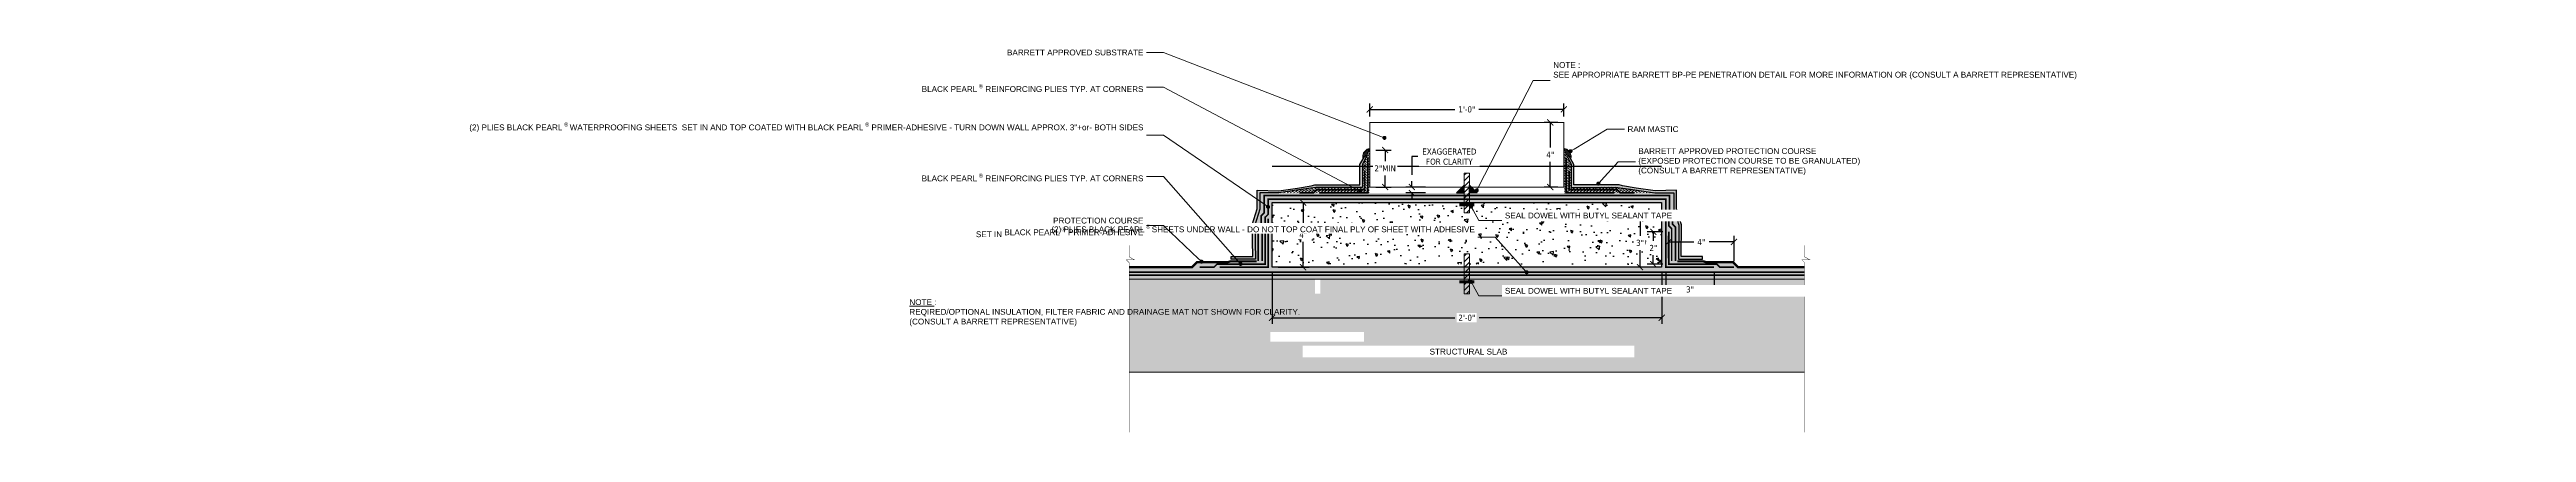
# Model space of a CAD drawing. Header units: inches. Extents: x 0 to 1042, y 0 to 126.
# Drawn here: x 301.7 to 454.8, y 102.2 to 125.9 of the extents above; entities that cross this region are included whole.
import ezdxf
from ezdxf import colors
from ezdxf.entities.mleader import LeaderData, LeaderLine
from ezdxf.math import Vec2, Vec3

# ---------------------------------------------------------------- set-up
doc = ezdxf.new("R2010")
doc.units = ezdxf.units.IN
doc.header["$MEASUREMENT"] = 0
doc.linetypes.add('Dashed - Dense', pattern=[0.8, 0.5, -0.3])
doc.layers.get('Defpoints').update_dxf_attribs({"color": 103})
for name, color, linetype, lineweight in [('BP Mastic', 191, 'Continuous', 0), ('BP Others', 190, 'Continuous', 0), ('BP Primer', 2, 'Continuous', 0), ('BP Text', 20, 'Continuous', 0), ('Dimensions', 20, 'Continuous', 0), ('Others', 190, 'Continuous', 0), ('RAM Black Pearl Sheet', 165, 'Continuous', 0)]:
    doc.layers.add(name, color=color, linetype=linetype, lineweight=lineweight)
doc.layers.add('Fastener', color=94, linetype='Continuous')
doc.layers.add('Protection Course', color=7, linetype='Dashed - Dense', lineweight=0, true_color=0x216123)
doc.styles.add('Annotative', font='tahoma.ttf')
doc.styles.get("Standard").update_dxf_attribs({"font": 'ARIALN.TTF'})
doc.dimstyles.new('Annotative', dxfattribs={"dimscale": 0, "dimtxt": 0.09375, "dimasz": 0.09375, "dimexe": 0.09375, "dimexo": 0.09375, "dimgap": 0.0625, "dimtad": 0, "dimtih": 1, "dimtoh": 1, "dimlfac": -1, "dimzin": 3, "dimdsep": 46, "dimlunit": 4, "dimtxsty": 'Annotative', "dimblk": 'ARCHTICK', "dimcen": 0.09, "dimclrd": 256, "dimclre": 256, "dimclrt": 256, "dimadec": 0, "dimazin": 2, "dimtfac": 1, "dimtix": 1, "dimtofl": 0, "dimtmove": 1, "dimatfit": 1, "dimldrblk": 'CLOSEDBLANK', "dimfxl": 1, "dimtfill": 1, "dimtolj": 1, "dimtzin": 0, "dimarcsym": 0})
pattern_1 = [(140, (-1578.8174, 66.9656), (0.1568803, 1.7931505), [0.1875, -2.0625]), (85, (-1578.8174, 66.9656), (-1.8804803, -0.3468783), [0.15, -1.65]), (190.45144, (-1578.8044, 67.115), (-1.7236, 1.4462721), [0.1593505, -1.7528553]), (136.1842, (-1579.3174, 66.9656), (0.4137982, 2.6681033), [0.28125, -3.09375]), (186.63564, (-1579.283, 67.188), (-2.4352965, 2.336655), [0.239026, -2.6292844]), (81.18416, (-1579.3174, 66.9656), (-2.4352965, 2.336655), [0.225, -2.475]), (111, (-1579.1924, 67.2156), (1.0065472, 1.4922676), [0.1875, -2.0625]), (56, (-1579.1924, 67.2156), (-1.8128751, 0.6082883), [0.15, -1.65]), (161.45144, (-1579.1086, 67.34), (-0.8063279, 2.100556), [0.1593505, -1.7528553]), (127.5, (-1578.81745, 66.9656), (-0.83223463, 0.03039964), [0, -1.63, 0, -1.675, 0, -1.65625]), (97.5, (-1578.81745, 66.9656), (-0.98602928, 0.65767384), [0, -0.955, 0, -1.5925, 0, -0.63125]), (57.5, (-1578.81745, 66.4081), (0.05638718, 1.3345561), [0, -0.625, 0, -1.95, 0, -2.5875]), (47.5, (-1578.8174, 66.1581), (-0.25026246, 1.4579654), [0, -0.8125, 0, -1.295, 0, -1.8375])]
pattern_2 = [(90, (-79.051926, 51.50219), (-0.0625, 0.0625), [0.0625, -0.0625]), (180, (-79.051926, 51.56469), (-0.0625, -0.0625), [0.0625, -0.0625])]
pattern_3 = [(216.8699, (-78.971926, 51.80806), (0.5999999836, 0.4000000247), [0.1, -0.9]), (206.5651, (-78.85193, 51.74806), (-0.199999832, -0.200000262), [0.2236068, -0.2236068]), (198.4349, (-78.851926, 51.64806), (-0.400000087, -0.199999681), [0.1264912, -0.5059644])]
pattern_4 = [(48.0127875, (-79.267926, 51.308061), (2.4, 2.7), [0.0403608, -3.99572641]), (4.9697407, (-79.240926, 51.338061), (-3.6, -0.3), [0.0692604, -6.85677743]), (312.510447, (-79.171926, 51.344061), (-3, 3.3), [0.0488364, -4.83480978]), (87.273689, (-79.054926, 51.419061), (-0.3, -6), [0.0630714, -6.24406741]), (112.8336542, (-79.051926, 51.482061), (1.5, -3.6), [0.0618465, -6.12281194]), (177.273689, (-79.075926, 51.539061), (6, -0.3), [0.0630714, -6.24406741]), (217.6942405, (-79.138926, 51.542061), (3.9, 3), [0.0834087, -8.25745456]), (252.2553284, (-79.204926, 51.491061), (-2.1, -6.6), [0.0787464, -7.79589645]), (301.4295656, (-79.228926, 51.416061), (2.4, -3.9), [0.063285, -6.26522193]), (355.2363583, (-79.195926, 51.362061), (-3.3, 0.3), [0.0722496, -3.54022877]), (42.3974378, (-79.123926, 51.3560615), (3.6, 3.3), [0.0934344, -9.2500125]), (318.814075, (-79.351926, 51.422061), (2.1, -1.8), [0.0318903, -3.15715344]), (351.4692344, (-79.327926, 51.401061), (-3.9, 0.6), [0.0606711, -6.00645342]), (45, (-79.26793, 51.39206), (7e-17, 0.3), [0.0424263, -0.38183777]), (23.1985905, (-79.246926, 51.35606), (-1.5, -0.6), [0.0228474, -2.26188453]), (111.80141, (-79.225926, 51.36506), (0.3, -0.9), [0.0323109, -1.58323854]), (210.963757, (-79.237926, 51.39506), (-0.9, -0.6), [0.0524787, -1.69680687]), (341.565051, (-79.28293, 51.36806), (-0.6, 0.3), [0.0379473, -0.910736]), (196.3895403, (-79.051926, 51.365061), (-3, -0.9), [0.05316, -5.26285354]), (250.346176, (-79.102926, 51.350061), (1.2, 3.3), [0.0445983, -4.41522232]), (113.1985905, (-79.282926, 51.30806), (0.6, -1.5), [0.0456945, -2.23903743]), (163.6104597, (-79.300926, 51.350061), (3, -0.9), [0.05316, -5.26285354]), (159.443955, (-79.051926, 51.55106), (1.5, -0.6), [0.051264, -2.51193712]), (114.7751406, (-79.099926, 51.569061), (1.5, -3.3), [0.0429534, -4.25239292]), (246.8014095, (-79.285926, 51.60806), (-0.6, -1.5), [0.0456945, -2.23903743]), (197.3540246, (-79.303926, 51.566061), (3.9, 1.2), [0.0502893, -4.97862708]), (249.443955, (-79.138926, 51.60806), (0.6, 1.5), [0.025632, -2.53756912]), (281.309932, (-79.267926, 51.60806), (0.3, -1.2), [0.015297, -1.51440885]), (345.963757, (-79.264926, 51.59306), (-0.9, 0.3), [0.0618465, -1.17508519]), (6.009006, (-79.204926, 51.578061), (-3, -0.3), [0.057315, -5.67417695]), (123.690068, (-79.23793, 51.42206), (0.3, -0.6), [0.0432666, -1.03839878]), (173.1572266, (-79.261926, 51.458061), (-5.1, 0.6), [0.0755382, -7.47826879]), (240.945396, (-79.336926, 51.467061), (1.2, 2.1), [0.0308868, -3.05780224]), (270, (-79.35193, 51.44006), (0.3, -0.3), [0.018, -0.282]), (300.256437, (-79.198926, 51.569061), (-1.2, 2.1), [0.0416772, -4.126056]), (228.0127875, (-79.177926, 51.533061), (-2.4, -2.7), [0.0807216, -3.95536561]), (180, (-79.23193, 51.47306), (-0.3, -0.3), [0.078, -0.222]), (145.3048465, (-79.309926, 51.473061), (-3, 2.1), [0.0474342, -4.69598229]), (74.054604, (-79.348926, 51.50006), (0.3, 1.2), [0.0436806, -2.14035237]), (27.6459754, (-79.336926, 51.542061), (5.7, 3), [0.0711195, -7.04084225]), (355.4260787, (-79.273926, 51.575061), (3.9, -0.3), [0.0752397, -7.44872202])]

# ---------------------------------------------------------------- blocks, each defined once
blk = doc.blocks.new('_Dot')
at = {"color": 0, "linetype": 'ByBlock', "lineweight": -2}
blk.add_line((-0.5, 0), (-1, 0), dxfattribs=at)
at = {"color": 0, "linetype": 'ByBlock', "const_width": 0.5}
blk.add_lwpolyline([(-0.25, 0, 1), (0.25, 0, 1)], format="xyb", close=True, dxfattribs=at)
blk = doc.blocks.new('_ArchTick')
at = {"color": 0, "linetype": 'ByBlock', "const_width": 0.15}
blk.add_lwpolyline([(-0.5, -0.5), (0.5, 0.5)], dxfattribs=at)
blk = doc.blocks.new('*D23')
at = {"layer": 'Defpoints', "color": 0, "transparency": 16777216}
for p in [(377.26, 112.47), (401.35, 112.47), (401.35, 109.34)]:
    blk.add_point(p, dxfattribs=at)
at = {"layer": 'Dimensions', "lineweight": -2, "transparency": 16777216}
for p, q in [((377.26, 112.09), (377.26, 108.96)), ((401.35, 112.09), (401.35, 108.96)), ((377.26, 109.34), (388.55, 109.34)), ((401.35, 109.34), (390.06, 109.34))]:
    blk.add_line(p, q, dxfattribs=at)
at = {"layer": 'Dimensions', "lineweight": -2, "transparency": 16777216, "xscale": 0.375, "yscale": 0.375, "zscale": 0.375, "rotation": 180}
blk.add_blockref('_ArchTick', (377.26, 109.34), dxfattribs=at)
at = {"layer": 'Dimensions', "lineweight": -2, "transparency": 16777216, "xscale": 0.375, "yscale": 0.375, "zscale": 0.375}
blk.add_blockref('_ArchTick', (401.35, 109.34), dxfattribs=at)
at = {"layer": 'Dimensions', "transparency": 16777216, "insert": (389.3, 109.34), "char_height": 0.375, "attachment_point": 5, "style": 'Annotative', "bg_fill": 3, "box_fill_scale": 1.25, "bg_fill_color": 256, "bg_fill_true_color": 13158600, "bg_fill_transparency": 0}
blk.add_mtext('\\A1;2\'-0"', dxfattribs=at)
blk = doc.blocks.new('_ClosedBlank')
at = {"color": 0, "linetype": 'ByBlock', "lineweight": -2}
for p, q in [((-1, 0.2), (0, 0)), ((-1, 0.2), (-1, -0.2)), ((0, 0), (-1, -0.2))]:
    blk.add_line(p, q, dxfattribs=at)
blk = doc.blocks.new('*D24')
at = {"layer": 'Defpoints', "color": 0, "transparency": 16777216}
for p in [(377.26, 116.47), (379.18, 116.47), (377.26, 112.47)]:
    blk.add_point(p, dxfattribs=at)
at = {"layer": 'Dimensions', "lineweight": -2, "transparency": 16777216}
for p, q in [((377.64, 116.47), (379.56, 116.47)), ((379.18, 116.47), (379.18, 114.91)), ((379.18, 112.47), (379.18, 114.03)), ((377.64, 112.47), (379.56, 112.47))]:
    blk.add_line(p, q, dxfattribs=at)
at = {"layer": 'Dimensions', "lineweight": -2, "transparency": 16777216, "xscale": 0.375, "yscale": 0.375, "zscale": 0.375}
for p, rotation in [((379.18, 116.47), 90), ((379.18, 112.47), 270)]:
    blk.add_blockref('_ArchTick', p, dxfattribs=dict(at, rotation=rotation))
at = {"layer": 'Dimensions', "transparency": 16777216, "insert": (379.18, 114.47), "char_height": 0.375, "attachment_point": 5, "style": 'Annotative', "bg_fill": 3, "box_fill_scale": 1.25, "bg_fill_color": 256, "bg_fill_true_color": 13158600, "bg_fill_transparency": 0}
blk.add_mtext('\\A1;4"', dxfattribs=at)
blk = doc.blocks.new('*D25')
at = {"layer": 'Defpoints', "color": 0, "transparency": 16777216}
for p in [(400.01, 115.47), (401.35, 115.47), (401.35, 112.47)]:
    blk.add_point(p, dxfattribs=at)
at = {"layer": 'Dimensions', "lineweight": -2, "transparency": 16777216}
for p, q in [((400.97, 115.47), (399.64, 115.47)), ((400.01, 115.47), (400.01, 114.41)), ((400.01, 112.47), (400.01, 113.52)), ((400.97, 112.47), (399.64, 112.47))]:
    blk.add_line(p, q, dxfattribs=at)
at = {"layer": 'Dimensions', "lineweight": -2, "transparency": 16777216, "xscale": 0.375, "yscale": 0.375, "zscale": 0.375}
for p, rotation in [((400.01, 115.47), 90), ((400.01, 112.47), 270)]:
    blk.add_blockref('_ArchTick', p, dxfattribs=dict(at, rotation=rotation))
at = {"layer": 'Dimensions', "transparency": 16777216, "insert": (400.01, 113.97), "char_height": 0.375, "attachment_point": 5, "style": 'Annotative', "bg_fill": 3, "box_fill_scale": 1.25, "bg_fill_color": 256, "bg_fill_true_color": 13158600, "bg_fill_transparency": 0}
blk.add_mtext('\\A1;3"', dxfattribs=at)
blk = doc.blocks.new('*D26')
at = {"layer": 'Dimensions', "lineweight": -2, "transparency": 16777216}
for p, q in [((401.41, 114.66), (400.46, 114.66)), ((400.83, 114.66), (400.83, 114.1)), ((401.41, 112.66), (400.46, 112.66)), ((400.83, 112.66), (400.83, 113.22))]:
    blk.add_line(p, q, dxfattribs=at)
at = {"layer": 'Dimensions', "lineweight": -2, "transparency": 16777216, "xscale": 0.375, "yscale": 0.375, "zscale": 0.375}
for p, rotation in [((400.83, 114.66), 90), ((400.83, 112.66), 270)]:
    blk.add_blockref('_ArchTick', p, dxfattribs=dict(at, rotation=rotation))
at = {"layer": 'Dimensions', "transparency": 16777216, "insert": (400.83, 113.66), "char_height": 0.375, "attachment_point": 5, "style": 'Annotative', "bg_fill": 3, "box_fill_scale": 1.25, "bg_fill_color": 256, "bg_fill_true_color": 13158600, "bg_fill_transparency": 0}
blk.add_mtext('\\A1;2"', dxfattribs=at)
at = {"layer": 'Defpoints', "color": 0, "transparency": 16777216}
for p in [(401.78, 114.66), (400.83, 112.66), (401.78, 112.66)]:
    blk.add_point(p, dxfattribs=at)
blk = doc.blocks.new('*D27')
at = {"layer": 'Defpoints', "color": 0, "transparency": 16777216}
for p in [(401.6, 112.47), (404.6, 112.47), (404.6, 111.09)]:
    blk.add_point(p, dxfattribs=at)
at = {"layer": 'Dimensions', "lineweight": -2, "transparency": 16777216}
for p, q in [((401.6, 112.09), (401.6, 110.71)), ((404.6, 112.09), (404.6, 110.71)), ((401.6, 111.09), (402.63, 111.09)), ((404.6, 111.09), (403.57, 111.09))]:
    blk.add_line(p, q, dxfattribs=at)
at = {"layer": 'Dimensions', "lineweight": -2, "transparency": 16777216, "xscale": 0.375, "yscale": 0.375, "zscale": 0.375, "rotation": 180}
blk.add_blockref('_ArchTick', (401.6, 111.09), dxfattribs=at)
at = {"layer": 'Dimensions', "lineweight": -2, "transparency": 16777216, "xscale": 0.375, "yscale": 0.375, "zscale": 0.375}
blk.add_blockref('_ArchTick', (404.6, 111.09), dxfattribs=at)
at = {"layer": 'Dimensions', "transparency": 16777216, "insert": (403.1, 111.09), "char_height": 0.375, "attachment_point": 5, "style": 'Annotative', "bg_fill": 3, "box_fill_scale": 1.25, "bg_fill_color": 256, "bg_fill_true_color": 13158600, "bg_fill_transparency": 0}
blk.add_mtext('\\A1;3"', dxfattribs=at)
blk = doc.blocks.new('*D28')
at = {"layer": 'Defpoints', "color": 0, "transparency": 16777216}
for p in [(405.82, 114.03), (401.78, 112.66), (405.82, 112.47)]:
    blk.add_point(p, dxfattribs=at)
at = {"layer": 'Dimensions', "lineweight": -2, "transparency": 16777216}
for p, q in [((401.78, 113.03), (401.78, 114.4)), ((401.78, 114.03), (403.33, 114.03)), ((405.82, 114.03), (404.28, 114.03)), ((405.82, 112.84), (405.82, 114.4))]:
    blk.add_line(p, q, dxfattribs=at)
at = {"layer": 'Dimensions', "lineweight": -2, "transparency": 16777216, "xscale": 0.375, "yscale": 0.375, "zscale": 0.375, "rotation": 180}
blk.add_blockref('_ArchTick', (401.78, 114.03), dxfattribs=at)
at = {"layer": 'Dimensions', "lineweight": -2, "transparency": 16777216, "xscale": 0.375, "yscale": 0.375, "zscale": 0.375}
blk.add_blockref('_ArchTick', (405.82, 114.03), dxfattribs=at)
at = {"layer": 'Dimensions', "transparency": 16777216, "insert": (403.8, 114.03), "char_height": 0.375, "attachment_point": 5, "style": 'Annotative', "bg_fill": 3, "box_fill_scale": 1.25, "bg_fill_color": 256, "bg_fill_true_color": 13158600, "bg_fill_transparency": 0}
blk.add_mtext('\\A1;4"', dxfattribs=at)
blk = doc.blocks.new('*D29')
at = {"layer": 'Defpoints', "color": 0, "transparency": 16777216}
for p in [(383.3, 119.72), (383.3, 117.43), (384.25, 117.43)]:
    blk.add_point(p, dxfattribs=at)
at = {"layer": 'Dimensions', "lineweight": -2, "transparency": 16777216}
for p, q in [((383.68, 119.72), (384.62, 119.72)), ((384.25, 119.72), (384.25, 119.02)), ((384.25, 117.43), (384.25, 118.14)), ((383.68, 117.43), (384.62, 117.43))]:
    blk.add_line(p, q, dxfattribs=at)
at = {"layer": 'Dimensions', "lineweight": -2, "transparency": 16777216, "xscale": 0.375, "yscale": 0.375, "zscale": 0.375}
for p, rotation in [((384.25, 119.72), 90), ((384.25, 117.43), 270)]:
    blk.add_blockref('_ArchTick', p, dxfattribs=dict(at, rotation=rotation))
at = {"layer": 'Dimensions', "transparency": 16777216, "insert": (384.25, 118.58), "char_height": 0.375, "attachment_point": 5, "style": 'Annotative', "bg_fill": 3, "box_fill_scale": 1.25, "bg_fill_color": 256, "bg_fill_true_color": 13158600, "bg_fill_transparency": 0}
blk.add_mtext('\\A1;2"MIN', dxfattribs=at)
blk = doc.blocks.new('*D30')
at = {"layer": 'Defpoints', "color": 0, "transparency": 16777216}
for p in [(383.3, 121.43), (395.3, 122.23), (395.3, 121.43)]:
    blk.add_point(p, dxfattribs=at)
at = {"layer": 'Dimensions', "lineweight": -2, "transparency": 16777216}
for p, q in [((383.3, 121.8), (383.3, 122.6)), ((395.3, 121.8), (395.3, 122.6)), ((383.3, 122.23), (388.56, 122.23)), ((395.3, 122.23), (390.04, 122.23))]:
    blk.add_line(p, q, dxfattribs=at)
at = {"layer": 'Dimensions', "lineweight": -2, "transparency": 16777216, "xscale": 0.375, "yscale": 0.375, "zscale": 0.375, "rotation": 180}
blk.add_blockref('_ArchTick', (383.3, 122.23), dxfattribs=at)
at = {"layer": 'Dimensions', "lineweight": -2, "transparency": 16777216, "xscale": 0.375, "yscale": 0.375, "zscale": 0.375}
blk.add_blockref('_ArchTick', (395.3, 122.23), dxfattribs=at)
at = {"layer": 'Dimensions', "transparency": 16777216, "insert": (389.3, 122.23), "char_height": 0.375, "attachment_point": 5, "style": 'Annotative', "bg_fill": 3, "box_fill_scale": 1.25, "bg_fill_color": 256, "bg_fill_true_color": 13158600, "bg_fill_transparency": 0}
blk.add_mtext('\\A1;1\'-0"', dxfattribs=at)
blk = doc.blocks.new('*D31')
at = {"layer": 'Defpoints', "color": 0, "transparency": 16777216}
for p in [(395.3, 121.43), (394.46, 117.43), (395.3, 117.43)]:
    blk.add_point(p, dxfattribs=at)
at = {"layer": 'Dimensions', "lineweight": -2, "transparency": 16777216}
for p, q in [((394.93, 121.43), (394.09, 121.43)), ((394.46, 121.43), (394.46, 119.87)), ((394.46, 117.43), (394.46, 118.99)), ((394.93, 117.43), (394.09, 117.43))]:
    blk.add_line(p, q, dxfattribs=at)
at = {"layer": 'Dimensions', "lineweight": -2, "transparency": 16777216, "xscale": 0.375, "yscale": 0.375, "zscale": 0.375}
for p, rotation in [((394.46, 121.43), 90), ((394.46, 117.43), 270)]:
    blk.add_blockref('_ArchTick', p, dxfattribs=dict(at, rotation=rotation))
at = {"layer": 'Dimensions', "transparency": 16777216, "insert": (394.46, 119.43), "char_height": 0.375, "attachment_point": 5, "style": 'Annotative', "bg_fill": 3, "box_fill_scale": 1.25, "bg_fill_color": 256, "bg_fill_true_color": 13158600, "bg_fill_transparency": 0}
blk.add_mtext('\\A1;4"', dxfattribs=at)
blk = doc.blocks.new('*D32')
at = {"layer": 'Defpoints', "color": 0, "transparency": 16777216}
for p in [(385.9, 117.43), (387.12, 117.43), (387.12, 117.06)]:
    blk.add_point(p, dxfattribs=at)
at = {"layer": 'Dimensions', "lineweight": -2, "transparency": 16777216}
for p, q in [((386.28, 119.31), (385.9, 119.31)), ((385.9, 119.31), (385.9, 118.18)), ((386.75, 117.43), (385.53, 117.43)), ((386.75, 117.06), (385.53, 117.06)), ((385.9, 117.43), (385.9, 117.8)), ((385.9, 117.06), (385.9, 116.69))]:
    blk.add_line(p, q, dxfattribs=at)
at = {"layer": 'Dimensions', "lineweight": -2, "transparency": 16777216, "xscale": 0.375, "yscale": 0.375, "zscale": 0.375}
for p, rotation in [((385.9, 117.43), 270), ((385.9, 117.06), 90)]:
    blk.add_blockref('_ArchTick', p, dxfattribs=dict(at, rotation=rotation))
at = {"layer": 'Dimensions', "transparency": 16777216, "insert": (388.22, 119.31), "char_height": 0.375, "width": 3.5624, "attachment_point": 5, "style": 'Annotative', "bg_fill": 3, "box_fill_scale": 1.25, "bg_fill_color": 256, "bg_fill_true_color": 13158600, "bg_fill_transparency": 0}
blk.add_mtext('\\A1;EXAGGERATED FOR CLARITY', dxfattribs=at)

msp = doc.modelspace()

# ---------------------------------------------------------------- hatches: boundary and pattern name
at = {"layer": 'BP Others', "linetype": 'Continuous', "lineweight": -2}
h = msp.add_hatch(dxfattribs=at)
h.set_pattern_fill('AR-CONC', color=256, scale=0.25, angle=90, style=0)
h.set_pattern_definition(pattern_1)
h.paths.add_polyline_path([(401.347, 116.469), (377.262, 116.469), (377.262, 112.663), (379.918, 112.663), (379.918, 113.286), (380.25, 113.286), (380.25, 112.663), (401.347, 112.663)])
h = msp.add_hatch(dxfattribs=at)
h.set_pattern_fill('AR-CONC', color=256, scale=0.25, angle=90, style=0)
h.set_pattern_definition(pattern_1)
h.paths.add_polyline_path([(377.145, 107.868), (382.945, 107.868), (382.945, 108.468), (377.145, 108.468)], flags=16)
h.paths.add_polyline_path([(410.184, 105.975), (410.184, 111.719), (380.25, 111.719), (380.25, 110.827), (379.918, 110.827), (379.918, 111.719), (368.425, 111.719), (368.425, 105.975)])
at = {"layer": 'BP Primer'}
h = msp.add_hatch(dxfattribs=at)
h.set_pattern_fill('WOOD6', color=6, scale=0.2, pattern_type=2)
h.set_pattern_definition(pattern_3)
h.paths.add_polyline_path([(400.916, 117.069), (398.527, 117.422), (395.752, 117.391), (395.752, 118.835), (395.345, 119.72), (395.347, 117.049)])
h = msp.add_hatch(dxfattribs=at)
h.set_pattern_fill('WOOD6', color=6, scale=0.2, pattern_type=2)
h.set_pattern_definition([(216.8699, (-1578.73745, 127.165605), (0.5999999836, 0.40000002465), [0.1, -0.9]), (206.5651, (-1578.61745, 127.105605), (-0.1999998316, -0.200000262), [0.2236068, -0.2236068]), (198.4349, (-1578.61745, 127.005605), (-0.400000087, -0.1999996806), [0.1264912, -0.5059644])])
h.paths.add_polyline_path([(376.191, 112.969), (374.726, 112.969), (374.538, 112.782), (372.602, 112.782), (372.29, 112.469), (368.425, 112.469), (368.425, 111.719), (410.184, 111.719), (410.184, 112.469), (406.027, 112.469), (405.714, 112.782), (404.071, 112.782), (403.883, 112.969), (402.379, 112.969), (402.414, 115.017), (402.098, 116.062), (402.098, 117.068), (376.492, 117.068), (376.49, 116.006), (376.223, 115.047)])
h.paths.add_polyline_path([(377.262, 116.469), (401.347, 116.469), (401.347, 112.469), (377.262, 112.469)], flags=16)
at = {"layer": 'Fastener'}
h = msp.add_hatch(dxfattribs=at)
h.set_pattern_fill('ZIGZAG', color=3, scale=0.5, angle=90)
h.set_pattern_definition(pattern_2)
h.paths.add_polyline_path([(389.139, 117.54), (388.662, 117.062), (389.139, 117.062)])
h = msp.add_hatch(dxfattribs=at)
h.set_pattern_fill('ZIGZAG', color=3, scale=0.5, angle=90)
h.set_pattern_definition(pattern_2)
h.paths.add_polyline_path([(389.47, 117.54), (389.948, 117.062), (389.47, 117.062)])
at = {"layer": 'Others'}
h = msp.add_hatch(dxfattribs=at)
h.set_pattern_fill('ANSI31', color=256, scale=2)
h.set_pattern_definition([(45, (326.8222, 101.80488), (-0.1767767, 0.1767767), [])])
h.paths.add_polyline_path([(389.47, 118.292), (389.139, 118.292), (389.139, 115.833), (389.47, 115.833)])
h = msp.add_hatch(dxfattribs=at)
h.set_pattern_fill('ANSI31', color=256, scale=2)
h.set_pattern_definition([(45, (326.8222, 96.79888), (-0.1767767, 0.1767767), [])])
h.paths.add_polyline_path([(389.47, 113.286), (389.139, 113.286), (389.139, 110.827), (389.47, 110.827)])
at = {"layer": 'Protection Course'}
h = msp.add_hatch(dxfattribs=at)
h.set_pattern_fill('ZIGZAG', color=256, scale=0.5)
h.set_pattern_definition([(0, (-79.051926, 51.60806), (0.0625, 0.0625), [0.0625, -0.0625]), (90, (-78.989426, 51.60806), (-0.0625, 0.0625), [0.0625, -0.0625])])
h.paths.add_polyline_path([(395.718, 119.174), (395.745, 119.274), (395.745, 119.38), (395.721, 119.469), (395.699, 119.553), (395.598, 119.653), (395.475, 119.776), (395.375, 119.803), (395.339, 119.813), (395.337, 119.723), (395.349, 119.723), (395.534, 119.313), (395.607, 119.386)])

# ---------------------------------------------------------------- linework, layer by layer
at = {"const_width": 0.025}
for points in [[(368.425, 113.827), (368.425, 113.111), (368.744, 112.926), (368.253, 112.926), (368.425, 112.755), (368.425, 102.251)], [(410.184, 113.827), (410.184, 113.111), (410.504, 112.926), (410.013, 112.926), (410.184, 112.755), (410.184, 102.251)]]:
    msp.add_lwpolyline(points, dxfattribs=at)
at = {"layer": 'BP Mastic', "const_width": 0.2}
for points in [[(388.844, 116.342), (389.765, 116.342)], [(388.844, 111.561), (389.765, 111.561)]]:
    msp.add_lwpolyline(points, dxfattribs=at)
at = {"layer": 'Defpoints'}
msp.add_lwpolyline([(377.262, 118.73), (401.347, 118.73)], dxfattribs=at)
at = {"layer": 'Defpoints', "color": 6}
msp.add_lwpolyline([(399.659, 117.074), (398.779, 117.074), (398.592, 117.262), (395.623, 117.262), (395.623, 118.416)], dxfattribs=at)
at = {"layer": 'Defpoints'}
msp.add_lwpolyline([(377.262, 116.469), (401.347, 116.469), (401.347, 112.469), (377.262, 112.469)], close=True, dxfattribs=at)
at = {"layer": 'Fastener'}
for points in [[(389.139, 117.54), (388.662, 117.062), (389.139, 117.062), (389.139, 117.54)], [(389.47, 117.54), (389.948, 117.062), (389.47, 117.062), (389.47, 117.54)]]:
    msp.add_lwpolyline(points, dxfattribs=at)
at = {"layer": 'Others'}
for p, q in [((389.139, 115.833), (389.139, 118.292)), ((389.47, 118.292), (389.139, 118.292)), ((377.262, 116.469), (377.262, 112.469)), ((377.262, 116.469), (401.347, 116.469)), ((401.347, 112.469), (401.347, 116.469)), ((389.47, 115.833), (389.139, 115.833)), ((389.139, 110.827), (389.139, 113.286)), ((389.47, 113.286), (389.139, 113.286)), ((389.47, 110.827), (389.139, 110.827))]:
    msp.add_line(p, q, dxfattribs=at)
at = {"layer": 'Others', "const_width": 0.06}
msp.add_lwpolyline([(395.305, 117.43), (383.305, 117.43), (383.305, 121.43), (395.305, 121.43)], close=True, dxfattribs=at)
at = {"layer": 'Others'}
for points in [[(389.47, 118.292), (389.47, 115.833)], [(377.262, 112.469), (379.918, 112.469)], [(380.25, 112.469), (401.347, 112.469)], [(389.47, 113.286), (389.47, 110.827)], [(368.425, 111.719), (410.184, 111.719)], [(410.184, 105.975), (368.425, 105.975)]]:
    msp.add_lwpolyline(points, dxfattribs=at)
at = {"layer": 'Protection Course'}
msp.add_lwpolyline([(395.718, 119.174), (395.745, 119.274), (395.745, 119.38), (395.721, 119.469), (395.699, 119.553), (395.598, 119.653), (395.475, 119.776), (395.375, 119.803), (395.339, 119.813), (395.337, 119.723), (395.349, 119.723), (395.534, 119.313), (395.607, 119.386)], close=True, dxfattribs=at)
at = {"layer": 'RAM Black Pearl Sheet', "const_width": 0.1}
for points in [[(398.425, 117.074), (395.435, 117.074), (395.435, 119.222)], [(399.659, 117.074), (398.779, 117.074), (398.592, 117.262), (395.623, 117.262), (395.623, 118.416)], [(404.587, 112.469), (401.597, 112.469), (401.597, 115.469)], [(405.821, 112.469), (404.941, 112.469), (404.754, 112.657), (401.785, 112.657), (401.785, 114.663)], [(368.425, 112.157), (410.184, 112.157)], [(368.425, 111.969), (410.184, 111.969)]]:
    msp.add_lwpolyline(points, dxfattribs=at)
at = {"layer": 'RAM Black Pearl Sheet'}
msp.add_lwpolyline([(375.022, 112.439), (375.022, 112.496)], dxfattribs=at)

# ---------------------------------------------------------------- leaders
at = {"layer": 'BP Text'}
ml = msp.add_multileader_mtext('Standard', dxfattribs=at)
ml.set_content('{\\fArial|b0|i0|c0|p34;BARRETT APPROVED PROTECTION COURSE \\P(EXPOSED PROTECTION COURSE TO BE GRANULATED)\\P(CONSULT A BARRETT REPRESENTATIVE)}', color=256)
ml.set_leader_properties(color=256, lineweight=0)
ml.set_arrow_properties(name='DOT')
ml.build(insert=Vec2(0, 0))
ml.multileader.update_dxf_attribs({"text_left_attachment_type": 2, "text_right_attachment_type": 2, "dogleg_length": 0.36, "arrow_head_size": 0.25, "scale": 4})
ctx = ml.context
ctx.base_point, ctx.scale, ctx.char_height, ctx.arrow_head_size, ctx.landing_gap_size, ctx.plane_origin = Vec3(399.722, 118.992), 4, 0.36, 0.25, 0.18, Vec3(355.34, 162.421)
ctx.left_attachment, ctx.right_attachment = 2, 2
notes = []
notes.append((ctx, [(0, (1, 1, 0), (398.654, 118.992), (1, 0), 1.068, [(0, [(397.431, 117.645)], 0, [])])]))
ctx.mtext.insert, ctx.mtext.width, ctx.mtext.flow_direction = Vec3(399.902, 119.834), 13.72856, 5
for ctx, leaders in notes:
    for number, flags, end, landing, length, lines in leaders:
        leader = LeaderData()
        leader.index, (leader.has_last_leader_line, leader.has_dogleg_vector, leader.attachment_direction) = number, flags
        leader.last_leader_point, leader.dogleg_vector, leader.dogleg_length = Vec3(end), Vec3(landing), length
        for number, points, colour, breaks in lines:
            line = LeaderLine()
            line.index, line.vertices, line.color, line.breaks = number, Vec3.list(points), colors.encode_raw_color(colour), breaks
            leader.lines.append(line)
        ctx.leaders.append(leader)

# ---------------------------------------------------------------- next in the draw order: dimensions: what is measured, and where the dimension line sits
at = {"layer": 'Dimensions'}
dim = msp.add_linear_dim(base=(401.3473, 109.3371), p1=(377.2618, 112.4694), p2=(401.3473, 112.4694), dimstyle='Annotative', dxfattribs=at)
dim.commit()
dim.dimension.update_dxf_attribs({"geometry": '*D23', "text_midpoint": (389.3045, 109.3371)})

# ---------------------------------------------------------------- next in the draw order: leaders
at = {"layer": 'BP Text'}
ml = msp.add_multileader_mtext('Standard', dxfattribs=at)
ml.set_content('\\A1;{\\fArial|b0|i0|c0|p34;STRUCTURAL SLAB}', color=256)
ml.set_leader_properties(color=256, lineweight=0)
ml.set_arrow_properties(name='DOT')
ml.build(insert=Vec2(0, 0))
ml.multileader.update_dxf_attribs({"text_left_attachment_type": 2, "text_right_attachment_type": 2, "dogleg_length": 0.36, "arrow_head_size": 0.25, "scale": 4})
ctx = ml.context
ctx.base_point, ctx.scale, ctx.char_height, ctx.arrow_head_size, ctx.landing_gap_size, ctx.plane_origin = Vec3(386.845, 107.238), 4, 0.36, 0.25, 0.18, Vec3(391.158, 111.997)
ctx.left_attachment, ctx.right_attachment, ctx.text_align_type = 2, 2, 1
notes = []
notes.append((ctx, [(0, (0, 0, 0), (0, 0), (1, 0), 1, [])]))
ctx.mtext.insert, ctx.mtext.width, ctx.mtext.defined_height, ctx.mtext.alignment, ctx.mtext.flow_direction = Vec3(389.404, 107.425), 5.04012, 0.468, 2, 5
ctx.mtext.has_bg_fill, ctx.mtext.bg_color, ctx.mtext.bg_scale_factor, ctx.mtext.bg_transparency, ctx.mtext.use_window_bg_color = 1, -1027028792, 1.5, 0, 1
for ctx, leaders in notes:
    for number, flags, end, landing, length, lines in leaders:
        leader = LeaderData()
        leader.index, (leader.has_last_leader_line, leader.has_dogleg_vector, leader.attachment_direction) = number, flags
        leader.last_leader_point, leader.dogleg_vector, leader.dogleg_length = Vec3(end), Vec3(landing), length
        for number, points, colour, breaks in lines:
            line = LeaderLine()
            line.index, line.vertices, line.color, line.breaks = number, Vec3.list(points), colors.encode_raw_color(colour), breaks
            leader.lines.append(line)
        ctx.leaders.append(leader)

# ---------------------------------------------------------------- next in the draw order: linework, layer by layer
at = {"layer": 'Protection Course', "linetype": 'ByBlock', "ltscale": 0.2, "const_width": 0.141}
msp.add_lwpolyline([(368.425, 112.473), (372.309, 112.473), (372.622, 112.786), (374.54, 112.786), (374.679, 112.832), (376.3, 112.832)], dxfattribs=at)

# ---------------------------------------------------------------- next in the draw order: dimensions: what is measured, and where the dimension line sits
at = {"layer": 'Dimensions'}
for base, p1, p2, picture, middle in [((379.183, 116.469), (377.262, 112.469), (377.262, 116.469), '*D24', (379.183, 114.469)), ((400.012, 115.469), (401.347, 112.469), (401.347, 115.469), '*D25', (400.012, 113.969))]:
    dim = msp.add_linear_dim(base=base, p1=p1, p2=p2, angle=90, dimstyle='Annotative', dxfattribs=at)
    dim.commit()
    dim.dimension.update_dxf_attribs({"geometry": picture, "text_midpoint": middle})

# ---------------------------------------------------------------- next in the draw order: hatches: boundary and pattern name
at = {"layer": 'BP Primer'}
h = msp.add_hatch(dxfattribs=at)
h.set_pattern_fill('WOOD6', color=6, scale=0.2, pattern_type=2)
h.set_pattern_definition(pattern_3)
h.paths.add_polyline_path([(377.693, 117.069), (380.082, 117.422), (382.857, 117.391), (382.857, 118.835), (383.265, 119.72), (383.262, 117.049)])
at = {"layer": 'Protection Course'}
h = msp.add_hatch(dxfattribs=at)
h.set_pattern_fill('GRAVEL', color=256, scale=0.3, angle=180)
h.set_pattern_definition(pattern_4)
h.paths.add_polyline_path([(374.729, 112.975), (374.729, 113.139), (376.061, 113.139), (376.038, 115.093), (376.345, 116.086), (376.347, 117.235), (377.671, 117.185), (378.837, 117.368), (379.674, 117.496), (379.896, 117.555), (382.693, 117.555), (382.693, 118.83), (383.007, 119.374), (383.075, 119.306), (382.857, 118.83), (382.857, 117.391), (379.964, 117.391), (379.665, 117.349), (378.914, 117.25), (377.687, 117.069), (376.511, 117.07), (376.51, 116.061), (376.203, 115.069), (376.228, 112.975)])

# ---------------------------------------------------------------- next in the draw order: linework, layer by layer
at = {"layer": 'Fastener'}
msp.add_lwpolyline([(374.729, 112.975), (374.729, 113.139), (376.061, 113.139), (376.038, 115.093), (376.345, 116.086), (376.347, 117.235), (377.671, 117.185), (378.837, 117.368), (379.674, 117.496), (379.896, 117.555), (382.693, 117.555), (382.693, 118.83), (383.007, 119.374), (383.075, 119.306), (382.857, 118.83), (382.857, 117.391), (379.964, 117.391), (379.665, 117.349), (378.914, 117.25), (377.687, 117.069), (376.511, 117.07), (376.51, 116.061), (376.203, 115.069), (376.228, 112.975)], close=True, dxfattribs=at)
at = {"layer": 'RAM Black Pearl Sheet', "const_width": 0.1}
for points in [[(378.95, 117.074), (379.83, 117.074), (380.017, 117.262), (382.986, 117.262), (382.986, 118.416)], [(380.184, 117.074), (383.174, 117.074), (383.174, 119.222)], [(374.022, 112.469), (377.012, 112.469), (377.012, 115.469)], [(372.788, 112.469), (373.668, 112.469), (373.855, 112.657), (376.824, 112.657), (376.824, 114.663)]]:
    msp.add_lwpolyline(points, dxfattribs=at)

# ---------------------------------------------------------------- next in the draw order: dimensions: what is measured, and where the dimension line sits
at = {"layer": 'Dimensions'}
dim = msp.add_linear_dim(base=(400.832, 112.657), p1=(401.785, 114.663), p2=(401.785, 112.657), angle=90, dimstyle='Annotative', dxfattribs=at)
dim.commit()
dim.dimension.update_dxf_attribs({"geometry": '*D26', "text_midpoint": (400.832, 113.66)})

# ---------------------------------------------------------------- next in the draw order: dimensions: what is measured, and where the dimension line sits
dim = msp.add_linear_dim(base=(404.597, 111.09), p1=(401.597, 112.469), p2=(404.597, 112.469), dimstyle='Annotative', dxfattribs=at)
dim.commit()
dim.dimension.update_dxf_attribs({"geometry": '*D27', "text_midpoint": (403.097, 111.09)})

# ---------------------------------------------------------------- next in the draw order: dimensions: what is measured, and where the dimension line sits
dim = msp.add_linear_dim(base=(405.821, 114.027), p1=(401.785, 112.657), p2=(405.821, 112.469), dimstyle='Annotative', dxfattribs=at)
dim.commit()
dim.dimension.update_dxf_attribs({"geometry": '*D28', "text_midpoint": (403.803, 114.027)})

# ---------------------------------------------------------------- next in the draw order: hatches: boundary and pattern name
at = {"layer": 'Protection Course'}
h = msp.add_hatch(dxfattribs=at)
h.set_pattern_fill('GRAVEL', color=256, scale=0.3, angle=180)
h.set_pattern_definition(pattern_4)
h.paths.add_polyline_path([(403.88, 112.975), (403.88, 113.139), (402.548, 113.139), (402.571, 115.093), (402.264, 116.086), (402.262, 117.235), (400.938, 117.185), (399.772, 117.368), (398.935, 117.496), (398.714, 117.555), (395.916, 117.555), (395.916, 118.83), (395.602, 119.374), (395.534, 119.306), (395.752, 118.83), (395.752, 117.391), (398.645, 117.391), (398.944, 117.349), (399.695, 117.25), (400.922, 117.069), (402.098, 117.07), (402.099, 116.061), (402.406, 115.069), (402.381, 112.975)])

# ---------------------------------------------------------------- next in the draw order: linework, layer by layer
at = {"layer": 'Fastener'}
msp.add_lwpolyline([(403.88, 112.975), (403.88, 113.139), (402.548, 113.139), (402.571, 115.093), (402.264, 116.086), (402.262, 117.235), (400.938, 117.185), (399.772, 117.368), (398.935, 117.496), (398.714, 117.555), (395.916, 117.555), (395.916, 118.83), (395.602, 119.374), (395.534, 119.306), (395.752, 118.83), (395.752, 117.391), (398.645, 117.391), (398.944, 117.349), (399.695, 117.25), (400.922, 117.069), (402.098, 117.07), (402.099, 116.061), (402.406, 115.069), (402.381, 112.975)], close=True, dxfattribs=at)
at = {"layer": 'Protection Course', "linetype": 'ByBlock', "ltscale": 0.2, "const_width": 0.141}
msp.add_lwpolyline([(410.184, 112.473), (406.071, 112.473), (405.758, 112.786), (404.069, 112.786), (403.93, 112.832), (402.309, 112.832)], dxfattribs=at)
at = {"layer": 'RAM Black Pearl Sheet', "const_width": 0.1}
for points in [[(376.407, 112.845), (376.407, 114.948), (376.587, 115.129), (376.587, 115.645), (376.775, 115.833), (376.775, 116.907), (401.834, 116.907), (401.834, 115.833), (402.022, 115.645), (402.022, 115.129), (402.202, 114.948), (402.202, 112.845)], [(376.644, 112.845), (376.644, 114.85), (376.824, 115.03), (376.824, 115.547), (377.012, 115.735), (377.012, 116.67), (401.597, 116.67), (401.597, 115.735), (401.785, 115.547), (401.785, 115.03), (401.965, 114.85), (401.965, 112.845)]]:
    msp.add_lwpolyline(points, dxfattribs=at)

# ---------------------------------------------------------------- next in the draw order: dimensions: what is measured, and where the dimension line sits
at = {"layer": 'Dimensions'}
dim = msp.add_linear_dim(base=(384.25, 117.43), p1=(383.305, 119.723), p2=(383.305, 117.43), angle=90, text='2"MIN', dimstyle='Annotative', dxfattribs=at)
dim.commit()
dim.dimension.update_dxf_attribs({"geometry": '*D29', "text_midpoint": (384.25, 118.576)})

# ---------------------------------------------------------------- next in the draw order: leaders
at = {"layer": 'BP Text', "color": 190}
ml = msp.add_multileader_mtext('Standard', dxfattribs=at)
ml.set_content('\\A1;{\\fArial|b0|i0|c0|p34;NOTE : \\PSEE APPROPRIATE BARRETT BP-PE PENETRATION DETAIL FOR MORE INFORMATION OR (CONSULT A BARRETT REPRESENTATIVE)}', color=190)
ml.set_leader_properties(color=256, lineweight=0)
ml.set_arrow_properties(name='DOT')
ml.build(insert=Vec2(0, 0))
ml.multileader.update_dxf_attribs({"has_text_frame": 1, "text_left_attachment_type": 2, "text_right_attachment_type": 2, "dogleg_length": 0.36, "arrow_head_size": 0.25, "scale": 4})
ctx = ml.context
ctx.base_point, ctx.scale, ctx.char_height, ctx.arrow_head_size, ctx.landing_gap_size, ctx.plane_origin = Vec3(394.461, 124.016), 4, 0.36, 0.25, 0.18, Vec3(320.83, 121.923)
ctx.left_attachment, ctx.right_attachment = 2, 2
notes = []
notes.append((ctx, [(0, (1, 1, 0), (393.393, 124.016), (1, 0), 1.068, [(0, [(389.918, 117.223)], 0, [])])]))
ctx.mtext.insert, ctx.mtext.width, ctx.mtext.flow_direction = Vec3(394.641, 125.162), 12.03166, 5
ctx.mtext.has_bg_fill, ctx.mtext.bg_color, ctx.mtext.bg_scale_factor, ctx.mtext.bg_transparency, ctx.mtext.use_window_bg_color = 1, -1073741824, 1.25, 0, 1
at = {"layer": 'BP Text'}
ml = msp.add_multileader_mtext('Standard', dxfattribs=at)
ml.set_content('{\\fArial|b0|i0|c0|p34;SEAL DOWEL WITH BUTYL SEALANT TAPE}', color=256)
ml.set_leader_properties(color=256, lineweight=0)
ml.set_arrow_properties(name='DOT')
ml.build(insert=Vec2(0, 0))
ml.multileader.update_dxf_attribs({"text_left_attachment_type": 2, "text_right_attachment_type": 2, "dogleg_length": 0.36, "arrow_head_size": 0.25, "scale": 4})
ctx = ml.context
ctx.base_point, ctx.scale, ctx.char_height, ctx.arrow_head_size, ctx.landing_gap_size, ctx.plane_origin = Vec3(391.473, 110.699), 4, 0.36, 0.25, 0.18, Vec3(342.133, 157)
ctx.left_attachment, ctx.right_attachment = 2, 2
notes.append((ctx, [(0, (1, 1, 0), (390.033, 110.699), (1, 0), 1.44, [(0, [(389.568, 111.561)], 0, [])])]))
ctx.mtext.insert, ctx.mtext.width, ctx.mtext.flow_direction = Vec3(391.653, 111.188), 6.57713, 5
ctx.mtext.has_bg_fill, ctx.mtext.bg_color, ctx.mtext.bg_scale_factor, ctx.mtext.bg_transparency, ctx.mtext.use_window_bg_color = 1, -1027028792, 1.5, 0, 1
for ctx, leaders in notes:
    for number, flags, end, landing, length, lines in leaders:
        leader = LeaderData()
        leader.index, (leader.has_last_leader_line, leader.has_dogleg_vector, leader.attachment_direction) = number, flags
        leader.last_leader_point, leader.dogleg_vector, leader.dogleg_length = Vec3(end), Vec3(landing), length
        for number, points, colour, breaks in lines:
            line = LeaderLine()
            line.index, line.vertices, line.color, line.breaks = number, Vec3.list(points), colors.encode_raw_color(colour), breaks
            leader.lines.append(line)
        ctx.leaders.append(leader)

# ---------------------------------------------------------------- next in the draw order: hatches: boundary and pattern name
at = {"layer": 'Protection Course'}
h = msp.add_hatch(dxfattribs=at)
h.set_pattern_fill('ZIGZAG', color=256, scale=0.5, angle=90)
h.set_pattern_definition([(90, (-79.051926, 51.60806), (-0.0625, 0.0625), [0.0625, -0.0625]), (180, (-79.051926, 51.67056), (-0.0625, -0.0625), [0.0625, -0.0625])])
h.paths.add_polyline_path([(382.891, 119.174), (382.864, 119.274), (382.864, 119.38), (382.888, 119.469), (382.911, 119.553), (383.011, 119.653), (383.134, 119.776), (383.234, 119.803), (383.27, 119.813), (383.272, 119.723), (383.26, 119.723), (383.075, 119.313), (383.002, 119.386)])

# ---------------------------------------------------------------- next in the draw order: linework, layer by layer
msp.add_lwpolyline([(382.891, 119.174), (382.864, 119.274), (382.864, 119.38), (382.888, 119.469), (382.911, 119.553), (383.011, 119.653), (383.134, 119.776), (383.234, 119.803), (383.27, 119.813), (383.272, 119.723), (383.26, 119.723), (383.075, 119.313), (383.002, 119.386)], close=True, dxfattribs=at)

# ---------------------------------------------------------------- next in the draw order: leaders
at = {"layer": 'BP Text'}
ml = msp.add_multileader_mtext('Standard', dxfattribs=at)
ml.set_content('\\A1;{\\fArial|b0|i0|c0|p34;RAM MASTIC}', color=256)
ml.set_leader_properties(color=256, lineweight=0)
ml.set_arrow_properties(name='DOT')
ml.build(insert=Vec2(0, 0))
ml.multileader.update_dxf_attribs({"text_left_attachment_type": 2, "text_right_attachment_type": 2, "dogleg_length": 0.36, "arrow_head_size": 0.25, "scale": 4})
ctx = ml.context
ctx.base_point, ctx.scale, ctx.char_height, ctx.arrow_head_size, ctx.landing_gap_size, ctx.plane_origin = Vec3(399.054, 121.007), 4, 0.36, 0.25, 0.18, Vec3(325.717, 119.906)
ctx.left_attachment, ctx.right_attachment = 2, 2
notes = []
notes.append((ctx, [(0, (1, 1, 0), (397.986, 121.007), (1, 0), 1.068, [(0, [(395.713, 119.646)], 0, [])])]))
ctx.mtext.insert, ctx.mtext.flow_direction = Vec3(399.234, 121.193), 5
ctx.mtext.has_bg_fill, ctx.mtext.bg_color, ctx.mtext.bg_scale_factor, ctx.mtext.bg_transparency, ctx.mtext.use_window_bg_color = 1, -1073741824, 1.25, 0, 1
ml = msp.add_multileader_mtext('Standard', dxfattribs=at)
ml.set_content('\\A1;{\\fArial|b0|i0|c0|p34;(2) PLIES BLACK PEARL\\H0.7x;\\S ®^ ;\\fMS Shell Dlg 2|b0|i0|c0|p0;\\H0.95237x; \\fArial|b0|i0|c0|p34;\\H1.50002x;SHEETS UNDER WALL - DO NOT TOP COAT FINAL PLY OF SHEET WITH ADHESIVE}', color=256)
ml.set_leader_properties(color=256, lineweight=0)
ml.set_arrow_properties(name='DOT')
ml.build(insert=Vec2(0, 0))
ml.multileader.update_dxf_attribs({"text_left_attachment_type": 2, "text_right_attachment_type": 2, "dogleg_length": 0.36, "arrow_head_size": 0.25, "scale": 4})
ctx = ml.context
ctx.base_point, ctx.scale, ctx.char_height, ctx.arrow_head_size, ctx.landing_gap_size, ctx.plane_origin = Vec3(380.407, 114.322), 4, 0.36, 0.25, 0.18, Vec3(339.622, 126.412)
ctx.left_attachment, ctx.right_attachment, ctx.text_align_type = 2, 2, 2
notes.append((ctx, [(1, (1, 1, 0), (391.045, 114.322), (-1, 0), 1.068, [(0, [(392.999, 112.157)], 0, [])])]))
ctx.mtext.insert, ctx.mtext.width, ctx.mtext.alignment, ctx.mtext.flow_direction = Vec3(389.797, 115.114), 9.48568, 3, 5
ctx.mtext.has_bg_fill, ctx.mtext.bg_color, ctx.mtext.bg_scale_factor, ctx.mtext.bg_transparency, ctx.mtext.use_window_bg_color = 1, -1073741824, 1.25, 0, 1
at = {"layer": 'BP Text', "color": 190}
ml = msp.add_multileader_mtext('Standard', dxfattribs=at)
ml.set_content('{\\fArial|b0|i0|c0|p34;\\LNOTE\\l :\\PREQIRED/OPTIONAL INSULATION, FILTER FABRIC AND DRAINAGE MAT NOT SHOWN FOR CLARITY.\\P(CONSULT A BARRETT REPRESENTATIVE) }', color=190)
ml.set_leader_properties(color=256, lineweight=0)
ml.set_arrow_properties(name='DOT')
ml.build(insert=Vec2(0, 0))
ml.multileader.update_dxf_attribs({"text_left_attachment_type": 2, "text_right_attachment_type": 2, "dogleg_length": 0.36, "arrow_head_size": 0.25, "scale": 4})
ctx = ml.context
ctx.base_point, ctx.scale, ctx.char_height, ctx.arrow_head_size, ctx.landing_gap_size, ctx.plane_origin = Vec3(354.652, 109.339), 4, 0.36, 0.25, 0.18, Vec3(324.483, 131.839)
ctx.left_attachment, ctx.right_attachment = 2, 2
notes.append((ctx, [(0, (0, 0, 0), (0, 0), (1, 0), 1, [])]))
ctx.mtext.insert, ctx.mtext.width, ctx.mtext.flow_direction = Vec3(354.832, 110.485), 12.539, 5
for ctx, leaders in notes:
    for number, flags, end, landing, length, lines in leaders:
        leader = LeaderData()
        leader.index, (leader.has_last_leader_line, leader.has_dogleg_vector, leader.attachment_direction) = number, flags
        leader.last_leader_point, leader.dogleg_vector, leader.dogleg_length = Vec3(end), Vec3(landing), length
        for number, points, colour, breaks in lines:
            line = LeaderLine()
            line.index, line.vertices, line.color, line.breaks = number, Vec3.list(points), colors.encode_raw_color(colour), breaks
            leader.lines.append(line)
        ctx.leaders.append(leader)

# ---------------------------------------------------------------- next in the draw order: leaders
at = {"layer": 'BP Text'}
ml = msp.add_multileader_mtext('Standard', dxfattribs=at)
ml.set_content('\\A1;{\\fArial|b0|i0|c0|p34;BLACK PEARL\\H0.7x;\\S ®^ ;\\H1.42857x; REINFORCING PLIES TYP. AT CORNERS}', color=256)
ml.set_leader_properties(color=256, lineweight=0)
ml.set_arrow_properties(name='DOT')
ml.build(insert=Vec2(0, 0))
ml.multileader.update_dxf_attribs({"text_left_attachment_type": 2, "text_right_attachment_type": 2, "dogleg_length": 0.36, "arrow_head_size": 0.25, "scale": 4})
ctx = ml.context
ctx.base_point, ctx.scale, ctx.char_height, ctx.arrow_head_size, ctx.landing_gap_size, ctx.plane_origin = Vec3(355.475, 118.08), 4, 0.36, 0.25, 0.18, Vec3(336.718, 159.295)
ctx.left_attachment, ctx.right_attachment, ctx.text_align_type = 2, 2, 2
notes = []
notes.append((ctx, [(1, (1, 1, 0), (370.556, 118.08), (-1, 0), 1.068, [(0, [(375.313, 112.672)], 0, [])])]))
ctx.mtext.insert, ctx.mtext.width, ctx.mtext.alignment, ctx.mtext.flow_direction = Vec3(369.308, 118.266), 16.90901, 3, 5
ml = msp.add_multileader_mtext('Standard', dxfattribs=at)
ml.set_content('{\\fArial|b0|i0|c0|p34;PROTECTION COURSE\\PSET IN \\A1;BLACK PEARL\\H0.7x;\\S ®^ ;\\H1.42857x; PRIMER-ADHESIVE}', color=256)
ml.set_leader_properties(color=256, lineweight=0)
ml.set_arrow_properties(name='DOT')
ml.build(insert=Vec2(0, 0))
ml.multileader.update_dxf_attribs({"text_left_attachment_type": 2, "text_right_attachment_type": 2, "dogleg_length": 0.36, "arrow_head_size": 0.25, "scale": 4})
ctx = ml.context
ctx.base_point, ctx.scale, ctx.char_height, ctx.arrow_head_size, ctx.landing_gap_size, ctx.plane_origin = Vec3(358.815, 115.044), 4, 0.36, 0.25, 0.18, Vec3(336.718, 161.688)
ctx.left_attachment, ctx.right_attachment, ctx.text_align_type = 2, 2, 2
notes.append((ctx, [(1, (1, 1, 0), (370.556, 115.044), (-1, 0), 1.068, [(0, [(372.899, 112.811)], 0, [])])]))
ctx.mtext.insert, ctx.mtext.width, ctx.mtext.alignment, ctx.mtext.flow_direction = Vec3(369.308, 115.533), 11.60362, 3, 5
ml = msp.add_multileader_mtext('Standard', dxfattribs=at)
ml.set_content('{\\fArial|b0|i0|c0|p34;SEAL DOWEL WITH BUTYL SEALANT TAPE}', color=256)
ml.set_leader_properties(color=256, lineweight=0)
ml.set_arrow_properties(name='DOT')
ml.build(insert=Vec2(0, 0))
ml.multileader.update_dxf_attribs({"text_left_attachment_type": 2, "text_right_attachment_type": 2, "dogleg_length": 0.36, "arrow_head_size": 0.25, "scale": 4})
ctx = ml.context
ctx.base_point, ctx.scale, ctx.char_height, ctx.arrow_head_size, ctx.landing_gap_size, ctx.plane_origin = Vec3(391.473, 115.357), 4, 0.36, 0.25, 0.18, Vec3(342.133, 161.657)
ctx.left_attachment, ctx.right_attachment = 2, 2
notes.append((ctx, [(0, (1, 1, 0), (390.033, 115.357), (1, 0), 1.44, [(0, [(389.568, 116.219)], 0, [])])]))
ctx.mtext.insert, ctx.mtext.width, ctx.mtext.flow_direction = Vec3(391.653, 115.846), 6.57713, 5
ctx.mtext.has_bg_fill, ctx.mtext.bg_color, ctx.mtext.bg_scale_factor, ctx.mtext.bg_transparency, ctx.mtext.use_window_bg_color = 1, -1027028792, 1.5, 0, 1
for ctx, leaders in notes:
    for number, flags, end, landing, length, lines in leaders:
        leader = LeaderData()
        leader.index, (leader.has_last_leader_line, leader.has_dogleg_vector, leader.attachment_direction) = number, flags
        leader.last_leader_point, leader.dogleg_vector, leader.dogleg_length = Vec3(end), Vec3(landing), length
        for number, points, colour, breaks in lines:
            line = LeaderLine()
            line.index, line.vertices, line.color, line.breaks = number, Vec3.list(points), colors.encode_raw_color(colour), breaks
            leader.lines.append(line)
        ctx.leaders.append(leader)

# ---------------------------------------------------------------- next in the draw order: dimensions: what is measured, and where the dimension line sits
at = {"layer": 'Dimensions'}
dim = msp.add_linear_dim(base=(385.903, 117.43), p1=(387.122, 117.062), p2=(387.122, 117.43), angle=90, text='EXAGGERATED FOR CLARITY', dimstyle='Annotative', dxfattribs=at)
dim.commit()
dim.dimension.update_dxf_attribs({"geometry": '*D32', "text_midpoint": (386.331, 119.31), "dimtype": 160})

# ---------------------------------------------------------------- next in the draw order: leaders
at = {"layer": 'BP Text'}
ml = msp.add_multileader_mtext('Standard', dxfattribs=at)
ml.set_content('\\A1;{\\fArial|b0|i0|c0|p34;(2) PLIES BLACK PEARL\\H0.7x;\\S ®^ ;\\fMS Shell Dlg 2|b0|i0|c0|p0;\\H0.95237x; \\fArial|b0|i0|c0|p34;\\H1.50002x;WATERPROOFING SHEETS  SET IN AND TOP COATED WITH BLACK PEARL\\H0.7x;\\S ®^ ;\\H1.42857x; PRIMER-ADHESIVE - TURN DOWN WALL APPROX. 3"+or- BOTH SIDES}', color=256)
ml.set_leader_properties(color=256, lineweight=0)
ml.set_arrow_properties(name='DOT')
ml.build(insert=Vec2(0, 0))
ml.multileader.update_dxf_attribs({"text_left_attachment_type": 2, "text_right_attachment_type": 2, "dogleg_length": 0.36, "arrow_head_size": 0.25, "scale": 4})
ctx = ml.context
ctx.base_point, ctx.scale, ctx.char_height, ctx.arrow_head_size, ctx.landing_gap_size, ctx.plane_origin = Vec3(354.199, 120.631), 4, 0.36, 0.25, 0.18, Vec3(309.57, 128.599)
ctx.left_attachment, ctx.right_attachment, ctx.text_align_type = 2, 2, 2
notes = []
notes.append((ctx, [(1, (1, 1, 0), (370.556, 120.631), (-1, 0), 1.068, [(0, [(377.012, 116.202)], 0, [])])]))
ctx.mtext.insert, ctx.mtext.width, ctx.mtext.alignment, ctx.mtext.flow_direction = Vec3(369.308, 121.423), 14.92141, 3, 5
ctx.mtext.has_bg_fill, ctx.mtext.bg_color, ctx.mtext.bg_scale_factor, ctx.mtext.bg_transparency, ctx.mtext.use_window_bg_color = 1, -1073741824, 1.25, 0, 1
for ctx, leaders in notes:
    for number, flags, end, landing, length, lines in leaders:
        leader = LeaderData()
        leader.index, (leader.has_last_leader_line, leader.has_dogleg_vector, leader.attachment_direction) = number, flags
        leader.last_leader_point, leader.dogleg_vector, leader.dogleg_length = Vec3(end), Vec3(landing), length
        for number, points, colour, breaks in lines:
            line = LeaderLine()
            line.index, line.vertices, line.color, line.breaks = number, Vec3.list(points), colors.encode_raw_color(colour), breaks
            leader.lines.append(line)
        ctx.leaders.append(leader)

# ---------------------------------------------------------------- next in the draw order: leaders
ml = msp.add_multileader_mtext('Standard', dxfattribs=at)
ml.set_content('\\A1;{\\fArial|b0|i0|c0|p34;BARRETT APPROVED SUBSTRATE}', color=256)
ml.set_leader_properties(color=256, lineweight=0)
ml.set_arrow_properties(name='DOT')
ml.build(insert=Vec2(0, 0))
ml.multileader.update_dxf_attribs({"text_left_attachment_type": 2, "text_right_attachment_type": 2, "dogleg_length": 0.36, "arrow_head_size": 0.25, "scale": 4})
ctx = ml.context
ctx.base_point, ctx.scale, ctx.char_height, ctx.arrow_head_size, ctx.landing_gap_size, ctx.plane_origin = Vec3(360.752, 125.749), 4, 0.36, 0.25, 0.18, Vec3(370.786, 127.04)
ctx.left_attachment, ctx.right_attachment, ctx.text_align_type = 2, 2, 2
notes = []
notes.append((ctx, [(1, (1, 1, 0), (370.556, 125.749), (-1, 0), 1.068, [(0, [(384.209, 120.471)], 0, [])])]))
ctx.mtext.insert, ctx.mtext.alignment, ctx.mtext.flow_direction = Vec3(369.308, 125.935), 3, 5
ml = msp.add_multileader_mtext('Standard', dxfattribs=at)
ml.set_content('\\A1;{\\fArial|b0|i0|c0|p34;BLACK PEARL\\H0.7x;\\S ®^ ;\\H1.42857x; REINFORCING PLIES TYP. AT CORNERS}', color=256)
ml.set_leader_properties(color=256, lineweight=0)
ml.set_arrow_properties(name='DOT')
ml.build(insert=Vec2(0, 0))
ml.multileader.update_dxf_attribs({"text_left_attachment_type": 2, "text_right_attachment_type": 2, "dogleg_length": 0.36, "arrow_head_size": 0.25, "scale": 4})
ctx = ml.context
ctx.base_point, ctx.scale, ctx.char_height, ctx.arrow_head_size, ctx.landing_gap_size, ctx.plane_origin = Vec3(355.475, 123.61), 4, 0.36, 0.25, 0.18, Vec3(336.718, 167.022)
ctx.left_attachment, ctx.right_attachment, ctx.text_align_type = 2, 2, 2
notes.append((ctx, [(1, (1, 1, 0), (370.556, 123.61), (-1, 0), 1.068, [(0, [(382.722, 117.161)], 0, [])])]))
ctx.mtext.insert, ctx.mtext.width, ctx.mtext.alignment, ctx.mtext.flow_direction = Vec3(369.308, 123.796), 16.90901, 3, 5
for ctx, leaders in notes:
    for number, flags, end, landing, length, lines in leaders:
        leader = LeaderData()
        leader.index, (leader.has_last_leader_line, leader.has_dogleg_vector, leader.attachment_direction) = number, flags
        leader.last_leader_point, leader.dogleg_vector, leader.dogleg_length = Vec3(end), Vec3(landing), length
        for number, points, colour, breaks in lines:
            line = LeaderLine()
            line.index, line.vertices, line.color, line.breaks = number, Vec3.list(points), colors.encode_raw_color(colour), breaks
            leader.lines.append(line)
        ctx.leaders.append(leader)

# ---------------------------------------------------------------- next in the draw order: dimensions: what is measured, and where the dimension line sits
at = {"layer": 'Dimensions'}
dim = msp.add_linear_dim(base=(395.305, 122.23), p1=(383.305, 121.43), p2=(395.305, 121.43), dimstyle='Annotative', dxfattribs=at)
dim.commit()
dim.dimension.update_dxf_attribs({"geometry": '*D30', "text_midpoint": (389.305, 122.23)})

# ---------------------------------------------------------------- next in the draw order: dimensions: what is measured, and where the dimension line sits
dim = msp.add_linear_dim(base=(394.465, 117.43), p1=(395.305, 121.43), p2=(395.305, 117.43), angle=90, dimstyle='Annotative', dxfattribs=at)
dim.commit()
dim.dimension.update_dxf_attribs({"geometry": '*D31', "text_midpoint": (394.465, 119.43)})

doc.saveas('drawing.dxf')
